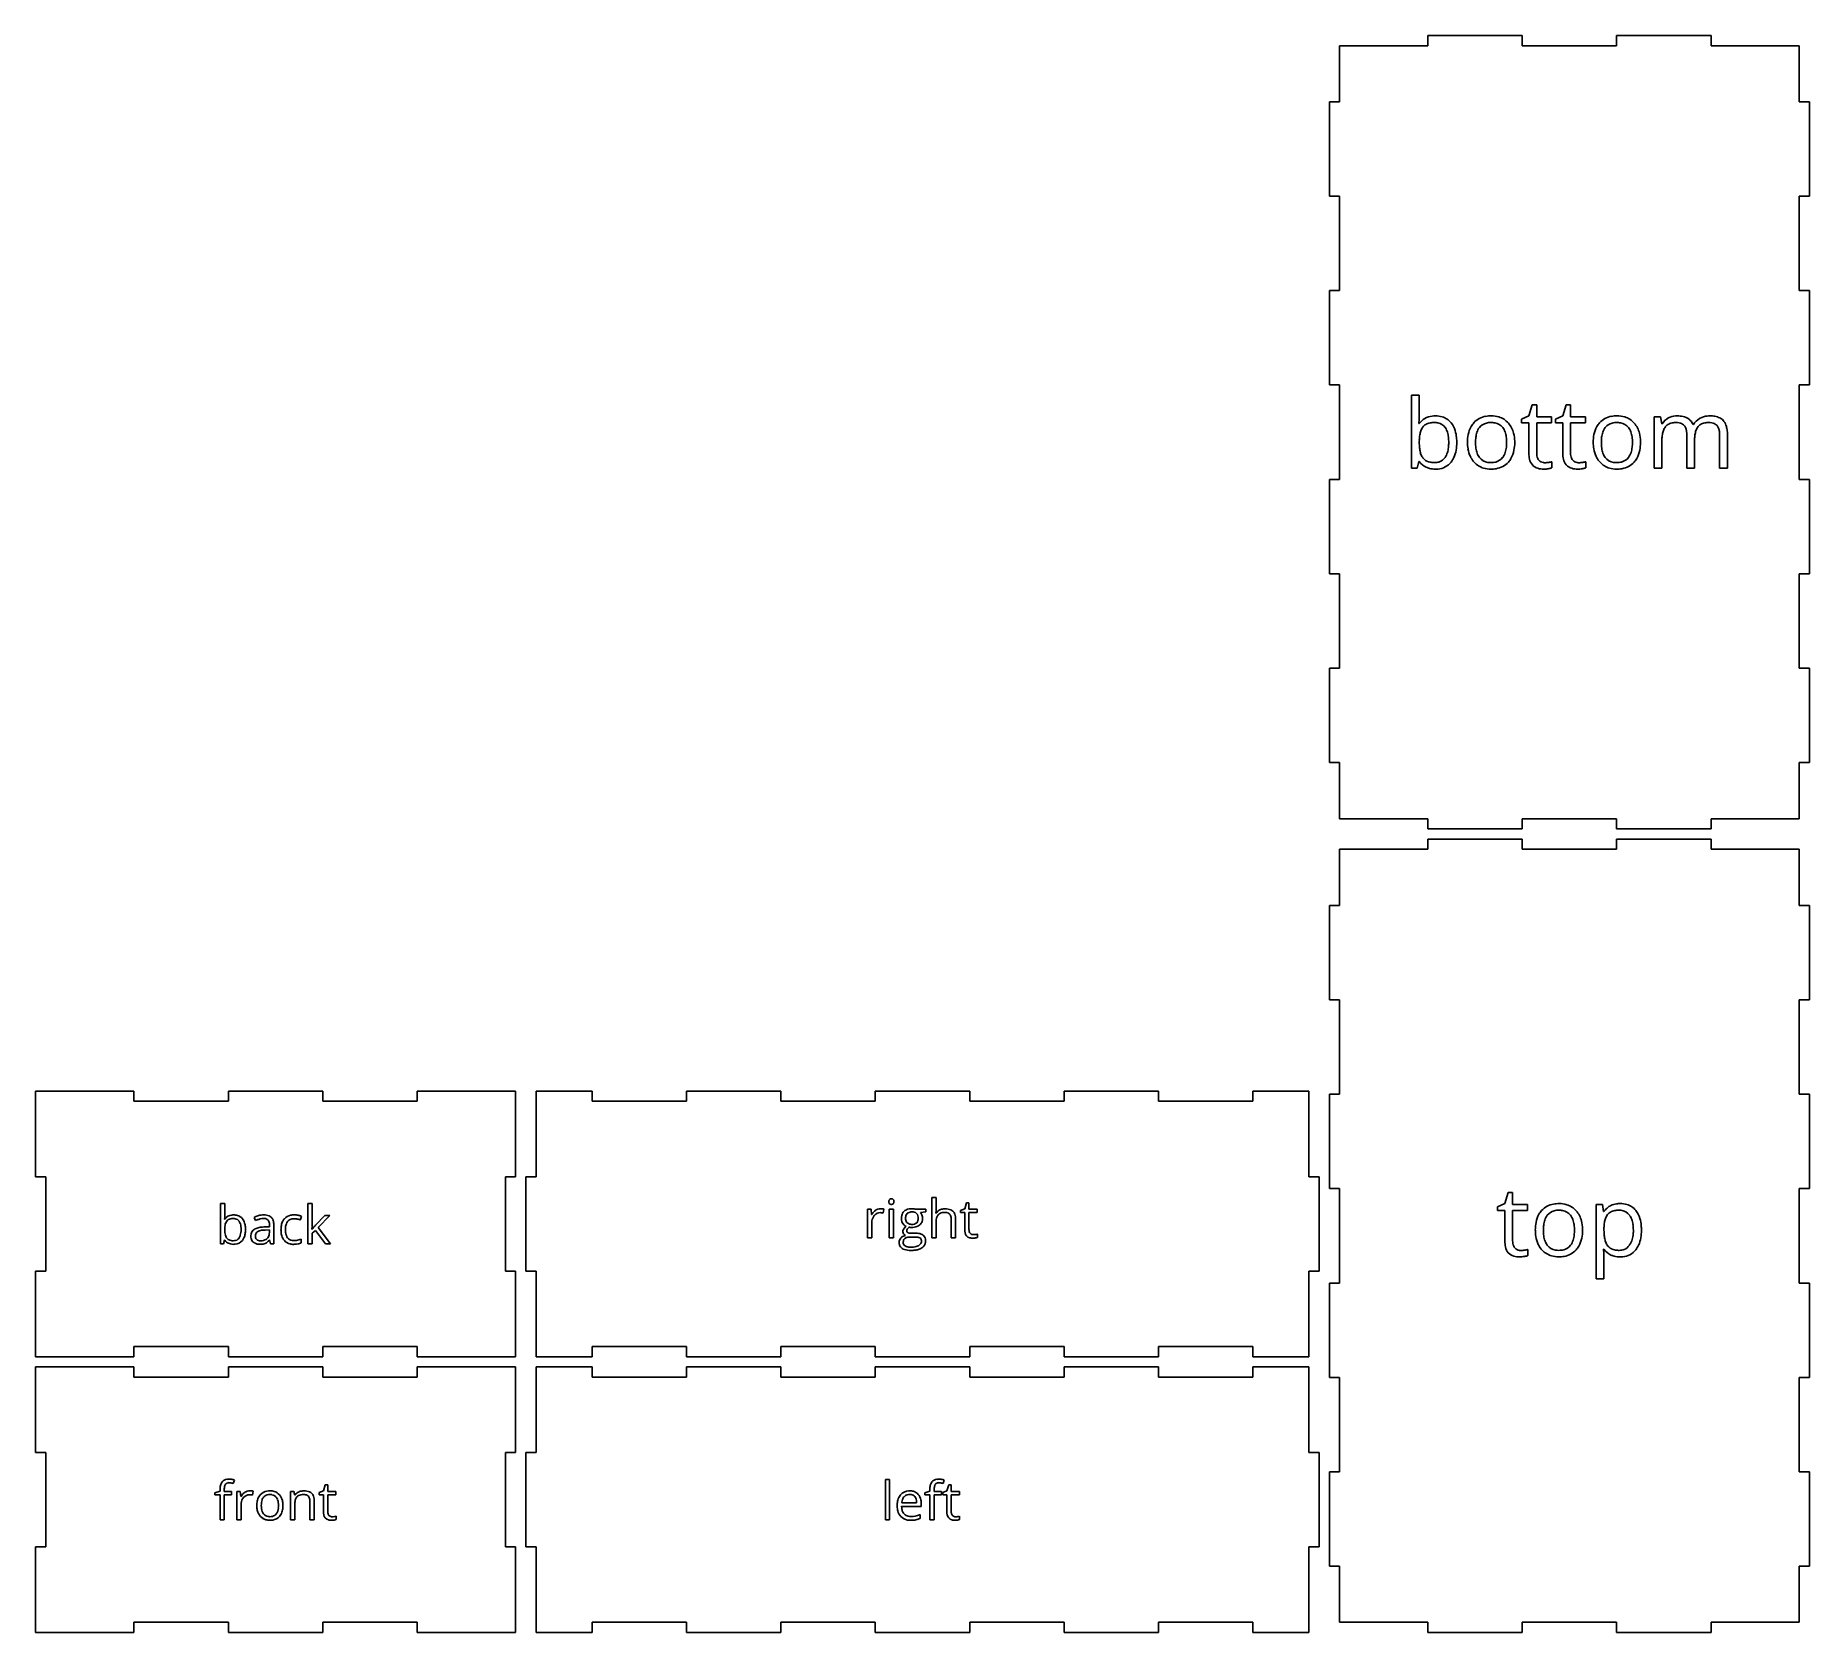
# Model space of a CAD drawing. Header units: millimetres. Extents: x 0 to 521, y 3 to 472.
import ezdxf

# ---------------------------------------------------------------- set-up
doc = ezdxf.new("R2010")
doc.units = ezdxf.units.MM

msp = doc.modelspace()

# ---------------------------------------------------------------- linework, layer by layer
at = {"layer": 'back_labelLayer'}
for p, q in [((54.33, 117.15), (54.33, 129)), ((54.33, 129), (55.59, 129)), ((55.59, 129), (55.59, 126.12)), ((78.13, 125.22), (77.74, 124.14)), ((79.99, 117.15), (79.99, 129)), ((79.99, 129), (81.24, 129)), ((81.24, 129), (81.24, 122.72)), ((82.24, 122.64), (84.93, 125.5)), ((86.44, 125.5), (83.05, 121.94)), ((84.93, 125.5), (86.44, 125.5)), ((55.53, 124.39), (55.59, 124.39)), ((64.59, 123.95), (64.2, 124.92)), ((67.31, 122.11), (68.73, 122.15)), ((68.69, 121.26), (67.43, 121.2)), ((68.69, 120.5), (68.69, 121.26)), ((68.73, 122.15), (68.73, 122.67)), ((69.96, 122.85), (69.96, 117.15)), ((81.18, 121.42), (81.24, 121.42)), ((82.19, 121.1), (81.24, 120.27)), ((81.24, 120.27), (81.24, 117.15)), ((85.14, 117.15), (82.19, 121.1)), ((83.05, 121.94), (86.67, 117.15)), ((55.24, 117.15), (54.33, 117.15)), ((55.5, 118.22), (55.24, 117.15)), ((55.59, 118.22), (55.5, 118.22)), ((68.77, 118.34), (68.71, 118.34)), ((69.02, 117.15), (68.77, 118.34)), ((69.96, 117.15), (69.02, 117.15)), ((78.01, 118.55), (78.01, 117.43)), ((81.24, 117.15), (79.99, 117.15)), ((86.67, 117.15), (85.14, 117.15))]:
    msp.add_line(p, q, dxfattribs=at)
for centre, radius, start, end in [((36.57, 125.85), 19.02, 355.7238, 358.1259), ((29.23, 126.1), 26.36, 358.1123, 0.0485), ((57.95, 122.74), 2.87, 95.1835, 145.1109), ((58.2, 121.32), 4.32, 89.8743, 96.8145), ((58.25, 121.77), 3.86, 74.2393, 90.5624), ((58.51, 122.71), 2.89, 38.5631, 74.067), ((66.97, 119.79), 5.83, 106.3569, 118.335), ((67.22, 119.02), 6.64, 104.5163, 106.5489), ((67.03, 119.78), 5.86, 90.0714, 104.6521), ((67.06, 120.3), 5.34, 81.568, 90.3249), ((67.37, 122.31), 3.31, 68.2274, 81.7494), ((67.8, 123.38), 2.15, 47.8683, 68.2934), ((75.55, 122.33), 3.27, 101.4913, 138.3134), ((75.95, 120.69), 4.96, 89.5892, 102.1788), ((75.98, 119.94), 5.71, 77.7702, 89.9475), ((75.87, 119.35), 6.31, 74.6797, 77.9578), ((76.45, 121.46), 4.12, 70.0946, 74.7386), ((77.01, 122.98), 2.5, 63.5034, 70.1862), ((77.27, 123.53), 1.89, 62.9288, 63.1875), ((39.79, 125.63), 15.8, 355.4715, 355.6527), ((65.34, 121.34), 9.74, 177.6177, 180.0425), ((63.95, 121.3), 8.36, 179.7763, 185.7075), ((62.41, 121.49), 6.81, 171.0668, 177.8457), ((60.66, 120.96), 5.05, 185.5925, 194.2051), ((59.59, 121.94), 3.96, 160.8927, 171.2334), ((57.9, 122.54), 2.16, 143.3382, 161.256), ((57.5, 122.81), 1.68, 120.1403, 142.4249), ((57.74, 122.35), 2.2, 100.4469, 119.6701), ((58, 121.02), 3.55, 89.5732, 100.7324), ((58.05, 121.65), 2.92, 78.6781, 90.375), ((58.3, 122.71), 1.84, 35.5408, 79.8011), ((58.09, 122.56), 2.1, 32.7036, 35.5241), ((57.53, 122.23), 2.75, 15.778, 32.0151), ((55.68, 121.02), 4.67, 343.4172, 353.6369), ((55.71, 121.7), 4.64, 6.1649, 16.0396), ((52.9, 121.38), 7.47, 359.7681, 6.3095), ((53.12, 121.32), 7.25, 353.4935, 0.2206), ((57.85, 122.2), 3.73, 16.4709, 38.4075), ((56.85, 120.85), 4.79, 335.8306, 350.8255), ((55.95, 121.6), 5.71, 5.1339, 16.7973), ((54.27, 121.29), 7.41, 350.6563, 0.338), ((53.56, 121.35), 8.12, 359.8779, 5.4093), ((65.45, 119.55), 2.19, 115.4905, 182.3568), ((66.55, 117.54), 4.48, 101.3568, 117.0799), ((68.3, 116.34), 8.47, 112.2122, 115.9641), ((65.95, 119.58), 1.35, 120.9734, 172.418), ((67.47, 118.43), 6.21, 103.6227, 112.432), ((66.28, 119.08), 1.94, 113.5887, 121.6805), ((66.74, 117.96), 3.16, 102.7995, 113.2433), ((67.43, 113.43), 8.68, 92.4696, 101.7065), ((66.98, 120.48), 4.12, 90.4485, 103.7666), ((67.31, 115.55), 5.64, 96.3545, 102.9953), ((67.73, 111.92), 9.28, 91.8565, 96.4478), ((66.96, 121.47), 3.12, 83.6507, 90.1753), ((67.68, 109.76), 12.35, 91.7164, 92.9095), ((67.09, 122.52), 2.07, 70.5716, 83.9929), ((67.36, 123.25), 1.28, 42.7296, 71.038), ((67.24, 123.19), 1.41, 20.4094, 41.4479), ((66.47, 122.89), 2.24, 7.8273, 20.6042), ((65.48, 120.47), 3.21, 346.9178, 0.2824), ((65.09, 122.69), 3.63, 359.6933, 8.0036), ((64.69, 120.5), 4, 359.818, 0.001), ((67.87, 123.52), 2, 19.2331, 46.6741), ((66.7, 123.08), 3.24, 6.3379, 19.6815), ((64.98, 122.86), 4.98, 359.8027, 6.6584), ((79.08, 121.32), 6.98, 169.8979, 180.3689), ((79.75, 121.26), 7.65, 179.9388, 183.9815), ((77.69, 121.08), 5.58, 183.5914, 196.354), ((76.65, 121.77), 4.51, 153.0875, 170.1051), ((75.73, 122.21), 3.49, 138.655, 152.6854), ((80.4, 121.31), 6.99, 174.531, 180.1549), ((79.53, 121.25), 6.12, 179.7041, 188.0744), ((77.67, 121.61), 4.25, 160.1418, 175.1368), ((77.33, 120.93), 3.89, 187.9315, 200.3885), ((75.69, 122.39), 2.12, 114.4266, 161.6633), ((75.89, 121.73), 2.8, 88.7194, 112.5668), ((75.95, 121.73), 2.8, 87.675, 89.9748), ((75.91, 120.91), 3.62, 81.691, 87.5079), ((75.68, 119.33), 5.22, 77.2999, 81.7345), ((75.37, 117.86), 6.72, 74.7802, 77.4497), ((75.67, 118.92), 5.63, 68.3294, 74.8831), ((40.13, 124.3), 41.15, 356.033, 356.6442), ((28.96, 125.06), 52.35, 356.0207, 356.0553), ((56.45, 123.35), 24.81, 356.6325, 357.491), ((66.26, 122.92), 14.98, 357.5041, 358.3307), ((72.81, 122.73), 8.43, 358.274, 359.8927), ((87.35, 117.1), 7.49, 142.3234, 144.7075), ((91.34, 114.02), 12.52, 140.4331, 142.3366), ((96.53, 109.75), 19.25, 139.2799, 140.4703), ((102.54, 104.58), 27.17, 138.3418, 139.2877), ((57.87, 119.85), 2.8, 215.585, 245.8362), ((58.55, 120.41), 2.87, 193.943, 208.0219), ((57.69, 119.98), 1.91, 208.5537, 217.5605), ((57.62, 119.95), 1.83, 218.1691, 253.8047), ((58.08, 120.35), 3.34, 245.9802, 255.5456), ((57.96, 121), 2.94, 253.1382, 266.8483), ((58.19, 120.83), 3.84, 255.7755, 270.3185), ((58.06, 122.12), 4.07, 266.3776, 270.051), ((58.09, 120.58), 2.52, 269.3869, 285.8631), ((58.22, 121.29), 4.29, 269.9226, 275.5481), ((58.42, 120), 2.99, 274.064, 321.4081), ((58.28, 119.9), 1.82, 286.0163, 326.8497), ((57.37, 120.5), 2.9, 326.7105, 343.6662), ((57.99, 120.36), 3.55, 321.3162, 335.5436), ((66.45, 119.43), 3.18, 179.5457, 192.6949), ((65.37, 119.17), 2.08, 192.0828, 227.4521), ((65.43, 119.25), 2.18, 227.7689, 237.805), ((65.62, 119.59), 2.56, 238.3273, 258.9184), ((66.59, 119.45), 2, 171.2122, 180.2058), ((66.4, 119.43), 1.81, 179.5266, 192.7787), ((65.78, 119.28), 1.18, 192.3265, 222.058), ((65.74, 119.25), 1.13, 222.5805, 229.2548), ((65.89, 119.45), 1.38, 229.7837, 254.2724), ((65.89, 120.88), 3.88, 258.672, 270.4047), ((66.1, 120.13), 2.09, 253.9397, 266.4534), ((65.92, 122.69), 5.69, 269.9539, 273.1491), ((66.16, 120.89), 2.84, 266.0783, 270.059), ((66.19, 121.52), 3.48, 269.5792, 282.0414), ((66.01, 121.3), 4.3, 272.9335, 281.4139), ((66.29, 119.95), 2.92, 281.2979, 293.7314), ((66.45, 120.4), 2.33, 281.7121, 306.4594), ((66.5, 119.4), 2.33, 294.3932, 304.7372), ((66.56, 120.21), 2.11, 306.9881, 313.856), ((65.88, 120.28), 3.41, 304.8486, 314.8531), ((66.54, 120.21), 2.12, 314.1892, 347.427), ((64.6, 121.59), 5.24, 314.7445, 321.7072), ((75.85, 120.52), 3.66, 196.0167, 221.1349), ((75.48, 120.25), 3.2, 221.7976, 256.8021), ((76.14, 120.49), 2.62, 200.4183, 216.6393), ((75.64, 120.13), 2.01, 216.9695, 261.3103), ((75.86, 121.72), 4.73, 256.4244, 270.489), ((75.86, 121.16), 3.06, 260.1359, 270.2692), ((75.85, 123.4), 5.29, 270.2658, 286.2891), ((75.9, 123.93), 6.93, 269.9655, 272.8643), ((76.01, 122.31), 5.3, 272.5981, 282.1878), ((76.38, 120.64), 3.6, 282.0344, 296.9455), ((75.52, 124.6), 6.54, 286.0461, 292.3654)]:
    msp.add_arc(centre, radius, start, end, dxfattribs=at)
at = {"layer": 'back_outsideCutPath'}
for p, q in [((0, 162), (0, 136.86)), ((28.91, 162), (0, 162)), ((28.91, 159), (28.91, 162)), ((84.36, 162), (56.64, 162)), ((56.64, 162), (56.64, 159)), ((84.36, 159), (84.36, 162)), ((141, 162), (112.09, 162)), ((112.09, 162), (112.09, 159)), ((141, 136.86), (141, 162)), ((56.64, 159), (28.91, 159)), ((112.09, 159), (84.36, 159)), ((0, 136.86), (3, 136.86)), ((3, 136.86), (3, 109.14)), ((138, 109.14), (138, 136.86)), ((138, 136.86), (141, 136.86)), ((3, 109.14), (0, 109.14)), ((0, 109.14), (0, 84)), ((141, 109.14), (138, 109.14)), ((141, 84), (141, 109.14)), ((0, 84), (28.91, 84)), ((28.91, 84), (28.91, 87)), ((28.91, 87), (56.64, 87)), ((56.64, 87), (56.64, 84)), ((56.64, 84), (84.36, 84)), ((84.36, 84), (84.36, 87)), ((84.36, 87), (112.09, 87)), ((112.09, 87), (112.09, 84)), ((112.09, 84), (141, 84))]:
    msp.add_line(p, q, dxfattribs=at)
at = {"layer": 'bottom_labelLayer'}
for p, q in [((404.11, 344.93), (404.11, 366.35)), ((404.11, 366.35), (406.4, 366.35)), ((406.4, 366.35), (406.4, 361.15)), ((436.43, 359.34), (438.59, 360.29)), ((438.59, 360.29), (439.55, 363.51)), ((439.55, 363.51), (440.88, 363.51)), ((440.88, 363.51), (440.88, 360.02)), ((440.88, 360.02), (445.25, 360.02)), ((445.25, 360.02), (445.25, 358.24)), ((446.38, 359.34), (448.54, 360.29)), ((448.54, 360.29), (449.51, 363.51)), ((449.51, 363.51), (450.83, 363.51)), ((450.83, 363.51), (450.83, 360.02)), ((450.83, 360.02), (455.21, 360.02)), ((455.21, 360.02), (455.21, 358.24)), ((475.37, 344.93), (475.37, 360.02)), ((475.37, 360.02), (477.23, 360.02)), ((477.23, 360.02), (477.6, 357.95)), ((406.29, 358.01), (406.4, 358.01)), ((436.43, 358.24), (436.43, 359.34)), ((438.59, 358.24), (436.43, 358.24)), ((438.59, 349.26), (438.59, 358.24)), ((445.25, 358.24), (440.88, 358.24)), ((440.88, 358.24), (440.88, 349.36)), ((446.38, 358.24), (446.38, 359.34)), ((448.54, 358.24), (446.38, 358.24)), ((448.54, 349.26), (448.54, 358.24)), ((455.21, 358.24), (450.83, 358.24)), ((450.83, 358.24), (450.83, 349.36)), ((477.6, 357.95), (477.71, 357.95)), ((484.98, 344.93), (484.98, 354.74)), ((486.8, 357.73), (486.91, 357.73)), ((494.6, 344.93), (494.6, 354.74)), ((496.89, 354.77), (496.89, 344.93)), ((477.65, 352.84), (477.65, 344.93)), ((487.26, 353.35), (487.26, 344.93)), ((405.75, 344.93), (404.11, 344.93)), ((406.23, 346.87), (405.75, 344.93)), ((406.4, 346.87), (406.23, 346.87)), ((445.36, 346.81), (445.36, 345.06)), ((455.32, 346.81), (455.32, 345.06)), ((477.65, 344.93), (475.37, 344.93)), ((487.26, 344.93), (484.98, 344.93)), ((496.89, 344.93), (494.6, 344.93))]:
    msp.add_line(p, q, dxfattribs=at)
for centre, radius, start, end in [((372, 360.66), 34.38, 355.7239, 358.1259), ((358.74, 361.11), 47.66, 358.1123, 0.0484), ((410.66, 355.03), 5.2, 95.1835, 145.1109), ((411.12, 352.46), 7.81, 89.8743, 96.8146), ((411.2, 353.28), 6.99, 74.2393, 90.5624), ((411.66, 354.97), 5.23, 38.5631, 74.067), ((426.89, 354.19), 6.05, 99.1759, 137.9833), ((427.48, 351.41), 8.88, 89.7326, 100.076), ((427.59, 352.61), 7.68, 73.5223, 90.5692), ((428.05, 354.25), 5.98, 41.1446, 73.2134), ((463.83, 354.19), 6.05, 99.1759, 137.9833), ((464.42, 351.41), 8.88, 89.7326, 100.076), ((464.54, 352.61), 7.68, 73.5223, 90.5692), ((464.99, 354.25), 5.98, 41.1446, 73.2134), ((481.58, 355.67), 4.49, 117.121, 149.5424), ((482.04, 354.86), 5.43, 93.8343, 117.5072), ((482.17, 353.74), 6.55, 89.9662, 94.2832), ((482.24, 352.81), 7.48, 77.5572, 90.5513), ((482.94, 355.8), 4.42, 52.7027, 78.0054), ((491.05, 355.36), 4.77, 119.4042, 150.1829), ((491.58, 354.55), 5.73, 118.2583, 120.063), ((491.58, 354.49), 5.79, 95.8635, 117.9693), ((491.77, 353.08), 7.21, 89.9197, 96.2618), ((491.83, 352.35), 7.95, 79.9361, 90.3804), ((492.36, 355.21), 5.03, 62.9723, 80.1665), ((492.92, 356.35), 3.77, 44.229, 62.6229), ((377.84, 360.26), 28.54, 355.4715, 355.6528), ((418.71, 352.77), 12.31, 171.0668, 177.8457), ((413.62, 353.59), 7.15, 160.8927, 171.2334), ((410.57, 354.67), 3.91, 143.3382, 161.256), ((409.84, 355.15), 3.04, 120.1403, 142.4249), ((410.28, 354.33), 3.97, 100.4469, 119.6701), ((410.75, 351.93), 6.42, 89.5731, 100.7324), ((410.84, 353.06), 5.29, 78.6781, 90.375), ((411.28, 354.97), 3.33, 35.5408, 79.8011), ((410.91, 354.7), 3.79, 32.7034, 35.5243), ((409.89, 354.12), 4.97, 15.7779, 32.0151), ((406.61, 353.15), 8.38, 6.1649, 16.0396), ((410.47, 354.05), 6.74, 16.4709, 38.4075), ((407.05, 352.98), 10.32, 5.1339, 16.7973), ((432.42, 352.57), 11.87, 169.2443, 180.3881), ((428.39, 353.36), 7.76, 150.7111, 169.4695), ((427.1, 354.02), 6.31, 138.176, 150.2287), ((430.63, 353.09), 7.68, 162.0653, 173.1675), ((427.83, 354.03), 4.73, 142.9026, 162.375), ((426.94, 354.65), 3.64, 103.4685, 142.3119), ((427.4, 352.91), 5.44, 89.4806, 103.8805), ((427.48, 352.59), 5.76, 79.3453, 90.3175), ((427.92, 354.54), 3.76, 37.9578, 80.4006), ((427.15, 354), 4.71, 20.0257, 37.4351), ((424.82, 353.14), 7.19, 7.744, 20.069), ((427.19, 353.51), 7.12, 13.5014, 41.0703), ((423.86, 352.64), 10.55, 1.1277, 13.88), ((469.36, 352.57), 11.87, 169.2443, 180.3881), ((465.33, 353.36), 7.76, 150.7111, 169.4695), ((464.05, 354.02), 6.31, 138.176, 150.2287), ((467.58, 353.09), 7.68, 162.0653, 173.1675), ((464.78, 354.03), 4.73, 142.9026, 162.375), ((463.89, 354.65), 3.64, 103.4685, 142.3119), ((464.34, 352.91), 5.44, 89.4806, 103.8805), ((464.43, 352.59), 5.76, 79.3453, 90.3175), ((464.86, 354.54), 3.76, 37.9578, 80.4006), ((464.09, 354), 4.71, 20.0257, 37.4351), ((461.76, 353.14), 7.19, 7.744, 20.069), ((464.13, 353.51), 7.12, 13.5014, 41.0703), ((460.81, 352.64), 10.55, 1.1277, 13.88), ((489.14, 353.05), 11.49, 171.3042, 178.3502), ((484.51, 353.77), 6.8, 161.0235, 171.4469), ((481.72, 354.76), 3.83, 143.077, 161.3914), ((481.02, 355.23), 3, 123.7021, 142.3022), ((481.32, 354.72), 3.59, 101.1546, 123.0656), ((481.75, 352.67), 5.68, 89.5573, 101.4832), ((481.81, 353), 5.35, 85.5238, 90.0793), ((481.96, 354.55), 3.79, 72.3601, 85.9562), ((482.4, 355.87), 2.4, 41.0611, 72.8994), ((482.09, 355.67), 2.76, 20.7071, 40.0217), ((480.72, 355.15), 4.23, 7.9864, 20.795), ((478.24, 354.78), 6.74, 359.6948, 8.1472), ((483.18, 356.26), 3.9, 22.2098, 51.4971), ((497.31, 353.41), 10.05, 172.3777, 180.183), ((493.5, 353.93), 6.2, 160.8732, 172.5272), ((491.22, 354.75), 3.78, 140.9765, 161.17), ((490.61, 355.19), 3.03, 122.3597, 140.2884), ((490.95, 354.59), 3.72, 101.0032, 121.784), ((491.39, 352.47), 5.88, 89.5621, 101.2962), ((491.44, 353.04), 5.31, 85.8144, 90.0686), ((491.58, 354.55), 3.79, 72.6396, 86.2568), ((492.02, 355.87), 2.41, 41.0408, 73.1793), ((491.72, 355.67), 2.76, 20.7071, 40.0217), ((490.34, 355.15), 4.23, 7.9864, 20.795), ((487.86, 354.78), 6.74, 359.6948, 8.1472), ((492.75, 356.28), 3.94, 19.5612, 43.3161), ((490.36, 355.38), 6.49, 7.5042, 19.9645), ((486.41, 354.82), 10.48, 359.7107, 7.6907), ((424.01, 352.5), 17.61, 177.6177, 180.0425), ((421.51, 352.43), 15.11, 179.7763, 185.7075), ((415.55, 351.81), 9.12, 185.5925, 194.2051), ((411.73, 350.82), 5.18, 193.943, 208.0218), ((409.61, 350.98), 5.25, 326.7105, 343.6662), ((406.55, 351.91), 8.45, 343.4171, 353.6369), ((401.53, 352.57), 13.5, 359.7681, 6.3095), ((401.93, 352.46), 13.1, 353.4935, 0.2205), ((408.67, 351.61), 8.66, 335.8306, 350.8255), ((404, 352.41), 13.4, 350.6563, 0.338), ((402.73, 352.52), 14.67, 359.8779, 5.4094), ((431.99, 352.44), 11.43, 179.7745, 189.0933), ((429.05, 351.94), 8.46, 188.9103, 205.3171), ((435, 352.54), 12.08, 173.0086, 180.2464), ((434.49, 352.43), 11.57, 179.706, 187.9161), ((430.25, 351.82), 7.29, 187.7639, 200.0977), ((427.91, 350.96), 4.8, 200.0846, 216.9132), ((426.97, 351.02), 4.91, 323.0089, 342.639), ((424.16, 351.94), 7.86, 342.3616, 353.7538), ((420.64, 352.54), 11.4, 359.7076, 7.8973), ((420.01, 352.44), 12.04, 353.5363, 0.2014), ((426.59, 351.61), 7.75, 330.2507, 349.4116), ((422.61, 352.41), 11.81, 349.1762, 0.3863), ((421, 352.49), 13.42, 359.9919, 1.5419), ((445.77, 349.18), 7.18, 179.3551, 192.8478), ((445.48, 349.33), 4.6, 179.6416, 189.7506), ((455.73, 349.18), 7.18, 179.3551, 192.8478), ((455.43, 349.33), 4.6, 179.6416, 189.7506), ((468.93, 352.44), 11.43, 179.7745, 189.0933), ((465.99, 351.94), 8.46, 188.9103, 205.3171), ((471.94, 352.54), 12.08, 173.0086, 180.2464), ((471.44, 352.43), 11.57, 179.706, 187.9161), ((467.19, 351.82), 7.29, 187.7639, 200.0977), ((464.85, 350.96), 4.8, 200.0846, 216.9132), ((463.91, 351.02), 4.91, 323.0089, 342.639), ((461.1, 351.94), 7.86, 342.3616, 353.7538), ((457.59, 352.54), 11.4, 359.7076, 7.8973), ((456.95, 352.44), 12.04, 353.5363, 0.2014), ((463.53, 351.61), 7.75, 330.2507, 349.4116), ((459.55, 352.41), 11.81, 349.1762, 0.3863), ((457.95, 352.49), 13.42, 359.9919, 1.5419), ((493.57, 352.85), 15.91, 178.0976, 180.0253), ((500, 353.35), 12.73, 179.8945, 180.0001), ((410.51, 349.81), 5.06, 215.585, 245.8362), ((410.19, 350.04), 3.45, 208.5537, 217.5605), ((410.06, 349.98), 3.32, 218.169, 253.8047), ((410.9, 350.7), 6.03, 245.9802, 255.5456), ((410.68, 351.88), 5.31, 253.1382, 266.8483), ((411.09, 351.58), 6.93, 255.7755, 270.3186), ((410.85, 353.91), 7.35, 266.3775, 270.0511), ((410.91, 351.12), 4.56, 269.3869, 285.8631), ((411.14, 352.4), 7.75, 269.9226, 275.5481), ((411.51, 350.08), 5.41, 274.064, 321.4081), ((411.24, 349.9), 3.29, 286.0163, 326.8497), ((410.72, 350.72), 6.42, 321.3161, 335.5436), ((428.18, 351.58), 7.51, 205.656, 208.4461), ((427.05, 350.89), 6.19, 207.7947, 238.6758), ((427.12, 351.04), 6.36, 238.8116, 253.2428), ((427.06, 350.35), 3.75, 217.301, 261.7099), ((427.37, 351.99), 7.34, 253.5437, 270.4182), ((427.45, 352.24), 5.68, 260.5033, 270.2477), ((427.46, 353.53), 8.88, 269.7503, 279.8033), ((427.53, 351.87), 5.31, 269.4482, 284.7256), ((427.95, 350.31), 3.69, 284.5662, 322.6334), ((428.03, 350.8), 6.09, 278.8959, 317.9979), ((427.81, 350.98), 6.38, 318.144, 329.7566), ((442.17, 348.21), 3.46, 190.3818, 253.8772), ((443.85, 349.04), 2.95, 189.548, 205.7874), ((443.19, 348.73), 2.22, 206.1294, 221.4084), ((442.88, 350.62), 5.97, 253.7848, 270.8852), ((443.11, 348.68), 2.12, 221.5949, 262.3505), ((443.29, 349.59), 3.06, 261.3266, 270.1913), ((442.97, 350.51), 5.86, 270.0031, 270.7603), ((442.93, 351.77), 7.13, 270.8932, 275.5484), ((443.31, 354.04), 7.51, 269.8804, 278.3028), ((442.67, 354.54), 9.91, 275.526, 279.294), ((442.9, 353.21), 8.55, 279.1862, 280.1143), ((443.39, 353.46), 6.92, 278.4154, 279.0079), ((443.29, 351.13), 6.43, 280.0069, 283.3736), ((442.54, 358.84), 12.36, 278.959, 280.5104), ((443.86, 348.74), 3.98, 283.307, 288.1198), ((443.35, 354.53), 7.98, 280.4848, 282.6268), ((444.05, 351.41), 4.78, 282.5877, 285.5795), ((444.4, 347.1), 2.25, 287.9888, 295.3048), ((444.4, 350.11), 3.44, 285.7245, 286.2558), ((452.12, 348.21), 3.46, 190.3818, 253.8772), ((453.81, 349.04), 2.95, 189.548, 205.7874), ((453.14, 348.73), 2.22, 206.1294, 221.4084), ((452.83, 350.62), 5.97, 253.7848, 270.8852), ((453.07, 348.68), 2.12, 221.5949, 262.3505), ((453.24, 349.59), 3.06, 261.3266, 270.1913), ((452.92, 350.51), 5.86, 270.0031, 270.7603), ((452.89, 351.77), 7.13, 270.8932, 275.5484), ((453.27, 354.04), 7.51, 269.8804, 278.3028), ((452.62, 354.54), 9.91, 275.526, 279.294), ((452.86, 353.21), 8.55, 279.1862, 280.1143), ((453.34, 353.46), 6.92, 278.4154, 279.0079), ((453.24, 351.13), 6.43, 280.0069, 283.3736), ((452.5, 358.84), 12.36, 278.959, 280.5104), ((453.82, 348.74), 3.98, 283.307, 288.1198), ((453.3, 354.53), 7.98, 280.4848, 282.6268), ((454.01, 351.41), 4.78, 282.5877, 285.5795), ((454.36, 347.1), 2.25, 287.9888, 295.3048), ((454.36, 350.11), 3.44, 285.7245, 286.2558), ((465.12, 351.58), 7.51, 205.656, 208.4461), ((463.99, 350.89), 6.19, 207.7947, 238.6758), ((464.07, 351.04), 6.36, 238.8116, 253.2428), ((464, 350.35), 3.75, 217.301, 261.7099), ((464.31, 351.99), 7.34, 253.5437, 270.4182), ((464.4, 352.24), 5.68, 260.5033, 270.2477), ((464.4, 353.53), 8.88, 269.7503, 279.8033), ((464.47, 351.87), 5.31, 269.4482, 284.7256), ((464.89, 350.31), 3.69, 284.5662, 322.6334), ((464.97, 350.8), 6.09, 278.8959, 317.9979), ((464.75, 350.98), 6.38, 318.144, 329.7566)]:
    msp.add_arc(centre, radius, start, end, dxfattribs=at)
at = {"layer": 'bottom_outsideCutPath'}
for p, q in [((383, 469), (383, 452.53)), ((408.91, 469), (383, 469)), ((436.64, 472), (408.91, 472)), ((408.91, 472), (408.91, 469)), ((436.64, 469), (436.64, 472)), ((464.36, 469), (436.64, 469)), ((492.09, 472), (464.36, 472)), ((464.36, 472), (464.36, 469)), ((492.09, 469), (492.09, 472)), ((518, 469), (492.09, 469)), ((518, 452.53), (518, 469)), ((383, 452.53), (380, 452.53)), ((380, 452.53), (380, 424.81)), ((521, 452.53), (518, 452.53)), ((521, 424.81), (521, 452.53)), ((380, 424.81), (383, 424.81)), ((383, 424.81), (383, 397.09)), ((518, 397.09), (518, 424.81)), ((518, 424.81), (521, 424.81)), ((383, 397.09), (380, 397.09)), ((380, 397.09), (380, 369.36)), ((521, 397.09), (518, 397.09)), ((521, 369.36), (521, 397.09)), ((380, 369.36), (383, 369.36)), ((383, 369.36), (383, 341.64)), ((518, 341.64), (518, 369.36)), ((518, 369.36), (521, 369.36)), ((383, 341.64), (380, 341.64)), ((380, 341.64), (380, 313.91)), ((521, 341.64), (518, 341.64)), ((521, 313.91), (521, 341.64)), ((380, 313.91), (383, 313.91)), ((383, 313.91), (383, 286.19)), ((518, 286.19), (518, 313.91)), ((518, 313.91), (521, 313.91)), ((383, 286.19), (380, 286.19)), ((380, 286.19), (380, 258.47)), ((521, 286.19), (518, 286.19)), ((521, 258.47), (521, 286.19)), ((380, 258.47), (383, 258.47)), ((383, 258.47), (383, 242)), ((518, 242), (518, 258.47)), ((518, 258.47), (521, 258.47)), ((383, 242), (408.91, 242)), ((408.91, 242), (408.91, 239)), ((436.64, 239), (436.64, 242)), ((436.64, 242), (464.36, 242)), ((464.36, 242), (464.36, 239)), ((492.09, 239), (492.09, 242)), ((492.09, 242), (518, 242)), ((408.91, 239), (436.64, 239)), ((464.36, 239), (492.09, 239))]:
    msp.add_line(p, q, dxfattribs=at)
at = {"layer": 'front_labelLayer'}
for p, q in [((58.43, 47.78), (58.1, 46.76)), ((52.69, 44.05), (54.19, 44.5)), ((52.69, 43.47), (52.69, 44.05)), ((54.19, 43.47), (52.69, 43.47)), ((54.19, 44.5), (54.19, 44.97)), ((54.19, 36.11), (54.19, 43.47)), ((55.45, 45), (55.45, 44.46)), ((55.45, 44.46), (57.58, 44.46)), ((57.58, 43.47), (55.45, 43.47)), ((55.45, 43.47), (55.45, 36.11)), ((57.58, 44.46), (57.58, 43.47)), ((59.1, 36.11), (59.1, 44.46)), ((59.1, 44.46), (60.14, 44.46)), ((60.14, 44.46), (60.29, 42.91)), ((60.29, 42.91), (60.35, 42.91)), ((63.91, 44.52), (63.73, 43.34)), ((74.89, 36.11), (74.89, 44.46)), ((74.89, 44.46), (75.92, 44.46)), ((75.92, 44.46), (76.13, 43.31)), ((76.13, 43.31), (76.19, 43.31)), ((83.36, 44.08), (84.56, 44.61)), ((83.36, 43.47), (83.36, 44.08)), ((84.56, 43.47), (83.36, 43.47)), ((84.56, 44.61), (85.09, 46.39)), ((84.56, 38.51), (84.56, 43.47)), ((85.09, 46.39), (85.82, 46.39)), ((85.82, 46.39), (85.82, 44.46)), ((85.82, 44.46), (88.24, 44.46)), ((88.24, 43.47), (85.82, 43.47)), ((85.82, 43.47), (85.82, 38.56)), ((88.24, 44.46), (88.24, 43.47)), ((60.37, 40.59), (60.37, 36.11)), ((76.16, 40.49), (76.16, 36.11)), ((80.6, 36.11), (80.6, 41.51)), ((81.87, 41.55), (81.87, 36.11)), ((88.31, 37.15), (88.31, 36.18)), ((55.45, 36.11), (54.19, 36.11)), ((60.37, 36.11), (59.1, 36.11)), ((76.16, 36.11), (74.89, 36.11)), ((81.87, 36.11), (80.6, 36.11))]:
    msp.add_line(p, q, dxfattribs=at)
for centre, radius, start, end in [((56.9, 45.59), 2.65, 141.7434, 168.2322), ((56.51, 45.79), 2.22, 98.2552, 139.6203), ((56.68, 45.89), 1.1, 102.7677, 144.338), ((56.85, 44.2), 3.84, 89.6697, 99.9314), ((56.84, 45.3), 1.71, 89.4859, 103.4198), ((56.84, 44.28), 2.72, 83.0761, 89.7927), ((56.86, 43.97), 4.07, 81.5641, 89.7017), ((56.68, 42.95), 4.06, 76.5183, 83.0217), ((56.57, 41.98), 6.09, 75.974, 81.6565), ((56.2, 40.93), 6.14, 71.9613, 76.5918), ((56.08, 39.94), 8.19, 73.2964, 76.0946), ((59.31, 45.03), 5.12, 167.5776, 180.6587), ((61.42, 45), 5.97, 178.1973, 180.0231), ((59.79, 45.07), 4.33, 171.6527, 178.4384), ((58.06, 45.33), 2.58, 161.8437, 171.7847), ((56.99, 45.69), 1.46, 145.0688, 162.1802), ((64.07, 40.81), 4.27, 139.4139, 150.6033), ((63.26, 40.74), 2.89, 138.9576, 174.5422), ((63.3, 41.47), 3.26, 124.2322, 139.4161), ((63.34, 40.66), 3, 135.6208, 138.8378), ((62.8, 41.27), 2.19, 89.6335, 137.0881), ((62.9, 42.09), 2.52, 89.6797, 124.4406), ((62.82, 40.49), 2.97, 87.3438, 89.9659), ((62.92, 38.8), 5.8, 84.9923, 90.1281), ((62.76, 39.58), 3.88, 81.5885, 87.1917), ((62.52, 37.91), 5.57, 77.4454, 81.6361), ((63.06, 40.37), 4.24, 78.4892, 85.0266), ((69.34, 40.78), 4.29, 150.7112, 169.4695), ((68.63, 41.14), 3.49, 138.176, 150.2287), ((68.51, 41.23), 3.34, 99.1759, 137.9833), ((70.58, 40.63), 4.25, 162.0653, 173.1675), ((69.03, 41.14), 2.61, 142.9026, 162.375), ((68.54, 41.49), 2.01, 103.4685, 142.3119), ((68.84, 39.7), 4.91, 89.7326, 100.076), ((68.79, 40.53), 3.01, 89.4806, 103.8805), ((68.84, 40.35), 3.19, 79.3454, 90.3175), ((68.9, 40.36), 4.25, 73.5223, 90.5692), ((69.08, 41.43), 2.08, 37.9578, 80.4006), ((69.15, 41.27), 3.31, 41.1446, 73.2134), ((68.65, 41.13), 2.6, 20.0257, 37.435), ((67.37, 40.65), 3.97, 7.744, 20.069), ((68.67, 40.86), 3.94, 13.5014, 41.0704), ((66.84, 40.38), 5.84, 1.1277, 13.88), ((78.35, 41.94), 2.56, 116.9443, 147.6526), ((79.79, 40.96), 3.6, 159.9534, 171.3801), ((78.35, 41.5), 2.07, 140.1519, 160.3146), ((78.11, 41.66), 1.78, 118.5439, 139.1927), ((78.62, 41.5), 3.08, 115.8072, 117.6067), ((78.39, 41.13), 2.38, 100.1176, 118.1603), ((78.75, 41.18), 3.42, 94.3227, 115.5454), ((78.66, 39.71), 3.83, 89.5933, 100.3718), ((78.83, 40.47), 4.14, 89.9579, 94.7109), ((78.69, 40.18), 3.35, 84.0198, 90.151), ((78.87, 39.62), 4.99, 80.5585, 90.3538), ((78.82, 41.26), 2.27, 71.0828, 84.3691), ((79.1, 42.05), 1.43, 43.3791, 71.5386), ((79.18, 41.42), 3.16, 65.1094, 80.7638), ((79.03, 42.02), 1.5, 22.7025, 42.342), ((78.35, 41.74), 2.23, 8.4931, 22.658), ((79.54, 42.23), 2.27, 46.5585, 64.8782), ((77.03, 41.53), 3.57, 359.6714, 8.6877), ((79.57, 42.32), 2.19, 19.3849, 45.5997), ((78.31, 41.84), 3.55, 6.9634, 19.8363), ((76.35, 41.58), 5.52, 359.7631, 7.2116), ((64.2, 40.59), 3.84, 173.6908, 180.0882), ((71.57, 40.33), 6.57, 169.2443, 180.3881), ((71.33, 40.27), 6.33, 179.7745, 189.0933), ((69.7, 39.99), 4.68, 188.9102, 205.3171), ((69.22, 39.79), 4.16, 205.656, 208.446), ((68.6, 39.41), 3.42, 207.7947, 238.6758), ((73, 40.32), 6.68, 173.0086, 180.2464), ((72.72, 40.26), 6.4, 179.706, 187.9161), ((70.37, 39.92), 4.03, 187.7639, 200.0977), ((69.08, 39.45), 2.65, 200.0846, 216.9132), ((68.64, 39.49), 3.52, 238.8116, 253.2428), ((68.6, 39.11), 2.07, 217.3009, 261.7099), ((68.82, 40.16), 3.14, 260.5033, 270.2477), ((68.86, 39.95), 2.94, 269.4482, 284.7256), ((69.1, 39.09), 2.04, 284.5662, 322.6334), ((69.14, 39.36), 3.37, 278.8959, 317.9979), ((68.55, 39.48), 2.71, 323.0089, 342.639), ((67, 39.99), 4.35, 342.3616, 353.7538), ((65.06, 40.32), 6.31, 359.7076, 7.8973), ((64.7, 40.27), 6.66, 353.5363, 0.2014), ((69.02, 39.46), 3.53, 318.144, 329.7566), ((68.34, 39.81), 4.29, 330.2507, 349.4117), ((66.14, 40.25), 6.53, 349.1762, 0.3863), ((65.25, 40.29), 7.42, 359.9919, 1.542), ((82.13, 40.59), 5.97, 171.1766, 178.3218), ((84.26, 40.49), 8.1, 178.081, 180.0236), ((88.53, 38.46), 3.97, 179.3551, 192.8477), ((86.54, 37.92), 1.91, 190.3818, 253.8772), ((88.37, 38.55), 2.55, 179.6417, 189.7506), ((87.47, 38.38), 1.63, 189.5479, 205.7874), ((87.1, 38.21), 1.23, 206.1295, 221.4084), ((87.06, 38.18), 1.17, 221.5949, 262.3505), ((87.16, 38.69), 1.69, 261.3267, 270.1913), ((87.17, 41.15), 4.15, 269.8803, 278.3029), ((87.21, 40.83), 3.82, 278.4153, 279.0084), ((86.74, 43.81), 6.84, 278.959, 280.5105), ((87.19, 41.42), 4.42, 280.4848, 282.6269), ((87.58, 39.69), 2.64, 282.5877, 285.5794), ((87.77, 38.97), 1.9, 285.724, 286.257), ((68.78, 40.02), 4.06, 253.5437, 270.4182), ((68.83, 40.87), 4.91, 269.7503, 279.8033), ((86.93, 39.26), 3.3, 253.7848, 270.8853), ((86.98, 39.2), 3.24, 270.0032, 270.7607), ((86.96, 39.9), 3.94, 270.8932, 275.5484), ((86.81, 41.43), 5.48, 275.5261, 279.294), ((86.94, 40.69), 4.73, 279.1864, 280.1144), ((87.16, 39.54), 3.56, 280.0071, 283.3734), ((87.47, 38.22), 2.2, 283.307, 288.1197), ((87.77, 37.31), 1.24, 287.9888, 295.3048)]:
    msp.add_arc(centre, radius, start, end, dxfattribs=at)
at = {"layer": 'front_outsideCutPath'}
for p, q in [((0, 81), (0, 55.86)), ((28.91, 81), (0, 81)), ((28.91, 78), (28.91, 81)), ((84.36, 81), (56.64, 81)), ((56.64, 81), (56.64, 78)), ((84.36, 78), (84.36, 81)), ((141, 81), (112.09, 81)), ((112.09, 81), (112.09, 78)), ((141, 55.86), (141, 81)), ((56.64, 78), (28.91, 78)), ((112.09, 78), (84.36, 78)), ((0, 55.86), (3, 55.86)), ((3, 55.86), (3, 28.14)), ((138, 28.14), (138, 55.86)), ((138, 55.86), (141, 55.86)), ((3, 28.14), (0, 28.14)), ((0, 28.14), (0, 3)), ((141, 28.14), (138, 28.14)), ((141, 3), (141, 28.14)), ((28.91, 3), (28.91, 6)), ((28.91, 6), (56.64, 6)), ((56.64, 6), (56.64, 3)), ((84.36, 3), (84.36, 6)), ((84.36, 6), (112.09, 6)), ((112.09, 6), (112.09, 3)), ((0, 3), (28.91, 3)), ((56.64, 3), (84.36, 3)), ((112.09, 3), (141, 3))]:
    msp.add_line(p, q, dxfattribs=at)
at = {"layer": 'left_labelLayer'}
for p, q in [((249.59, 36.11), (249.59, 47.96)), ((249.59, 47.96), (250.85, 47.96)), ((250.85, 47.96), (250.85, 36.11)), ((266.9, 47.78), (266.57, 46.76)), ((261.17, 44.05), (262.66, 44.5)), ((261.17, 43.47), (261.17, 44.05)), ((262.66, 43.47), (261.17, 43.47)), ((262.66, 44.5), (262.66, 44.97)), ((262.66, 36.11), (262.66, 43.47)), ((263.92, 45), (263.92, 44.46)), ((263.92, 44.46), (266.05, 44.46)), ((266.05, 43.47), (263.92, 43.47)), ((263.92, 43.47), (263.92, 36.11)), ((266.05, 44.46), (266.05, 43.47)), ((266.47, 44.08), (267.66, 44.61)), ((266.47, 43.47), (266.47, 44.08)), ((267.66, 43.47), (266.47, 43.47)), ((267.66, 44.61), (268.2, 46.39)), ((267.66, 38.51), (267.66, 43.47)), ((268.2, 46.39), (268.93, 46.39)), ((268.93, 46.39), (268.93, 44.46)), ((268.93, 44.46), (271.35, 44.46)), ((271.35, 43.47), (268.93, 43.47)), ((268.93, 43.47), (268.93, 38.56)), ((271.35, 44.46), (271.35, 43.47)), ((260.13, 40.05), (254.38, 40.05)), ((254.41, 41.08), (258.77, 41.08)), ((259.77, 37.62), (259.77, 36.5)), ((260.13, 40.85), (260.13, 40.05)), ((271.41, 37.15), (271.41, 36.18)), ((250.85, 36.11), (249.59, 36.11)), ((263.92, 36.11), (262.66, 36.11))]:
    msp.add_line(p, q, dxfattribs=at)
for centre, radius, start, end in [((265.37, 45.59), 2.65, 141.7434, 168.2322), ((264.98, 45.79), 2.22, 98.2552, 139.6203), ((265.16, 45.89), 1.1, 102.7677, 144.338), ((265.33, 44.2), 3.84, 89.6697, 99.9314), ((265.31, 45.3), 1.71, 89.4859, 103.4198), ((265.32, 44.28), 2.72, 83.0761, 89.7927), ((265.33, 43.97), 4.07, 81.5641, 89.7017), ((265.15, 42.95), 4.06, 76.5183, 83.0217), ((265.04, 41.98), 6.09, 75.974, 81.6565), ((264.67, 40.93), 6.14, 71.9613, 76.5918), ((264.55, 39.94), 8.19, 73.2964, 76.0946), ((257.54, 40.7), 4.43, 149.4071, 169.1854), ((256.94, 41.02), 3.74, 140.1056, 148.9067), ((256.57, 41.36), 3.24, 92.4763, 140.5386), ((258.08, 40.82), 3.68, 160.3353, 172.5315), ((256.97, 41.23), 2.5, 138.0995, 160.5866), ((256.54, 41.6), 1.93, 106.4657, 137.9176), ((256.69, 41.06), 2.49, 89.4422, 106.209), ((256.73, 40.14), 4.47, 89.9638, 93.9177), ((256.73, 40.95), 2.6, 79.6469, 90.291), ((256.77, 40.76), 3.85, 74.2126, 90.545), ((256.92, 41.8), 1.73, 40.0823, 80.6243), ((257.01, 41.65), 2.93, 41.2065, 74.0233), ((256.74, 41.66), 1.96, 23.4821, 39.7072), ((256.01, 41.36), 2.75, 8.7342, 23.2772), ((254.47, 41.11), 4.31, 359.6745, 8.9225), ((256.55, 41.25), 3.54, 11.5994, 41.1496), ((254.98, 40.89), 5.15, 359.6148, 12.0336), ((267.78, 45.03), 5.12, 167.5776, 180.6587), ((269.89, 45), 5.97, 178.1973, 180.0231), ((268.26, 45.07), 4.33, 171.6527, 178.4384), ((266.53, 45.33), 2.58, 161.8437, 171.7847), ((265.47, 45.69), 1.46, 145.0688, 162.1802), ((259.71, 40.26), 6.64, 168.9539, 180.3843), ((260.29, 40.21), 7.22, 179.9887, 181.7991), ((258.67, 40.12), 5.6, 181.3574, 194.492), ((256.86, 39.62), 3.72, 194.0877, 223.0538), ((256.66, 39.48), 3.48, 223.5466, 256.1957), ((259.45, 40.16), 5.08, 181.1447, 190.8007), ((259.17, 40.65), 4.78, 172.1545, 174.7615), ((257.66, 39.8), 3.25, 190.6006, 206.0275), ((256.87, 39.43), 2.37, 206.295, 222.5558), ((256.8, 39.39), 2.3, 223.0645, 258.1401), ((257.08, 40.54), 3.48, 257.5312, 270.4319), ((257.08, 43.74), 6.68, 270.1984, 292.209), ((256.75, 43.46), 7.59, 287.9023, 293.4862), ((256.76, 44.66), 7.65, 291.8256, 293.1613), ((271.64, 38.46), 3.97, 179.3551, 192.8477), ((269.64, 37.92), 1.91, 190.3818, 253.8772), ((271.47, 38.55), 2.55, 179.6417, 189.7506), ((270.58, 38.38), 1.63, 189.5479, 205.7874), ((270.21, 38.21), 1.23, 206.1295, 221.4084), ((270.16, 38.18), 1.17, 221.5949, 262.3505), ((270.26, 38.69), 1.69, 261.3267, 270.1913), ((270.28, 41.15), 4.15, 269.8803, 278.3029), ((270.32, 40.83), 3.82, 278.4153, 279.0084), ((269.85, 43.81), 6.84, 278.959, 280.5105), ((270.3, 41.42), 4.42, 280.4848, 282.6269), ((270.68, 39.69), 2.64, 282.5877, 285.5794), ((270.88, 38.97), 1.9, 285.724, 286.257), ((257.02, 40.87), 4.91, 256.0088, 270.4848), ((257.07, 46.26), 10.3, 269.967, 271.9931), ((257.16, 43.77), 7.82, 271.912, 275.9727), ((257.43, 41.28), 5.31, 275.9055, 281.6604), ((257.3, 41.76), 5.8, 281.9936, 287.8851), ((270.04, 39.26), 3.3, 253.7848, 270.8853), ((270.09, 39.2), 3.24, 270.0032, 270.7607), ((270.07, 39.9), 3.94, 270.8932, 275.5484), ((269.92, 41.43), 5.48, 275.5261, 279.294), ((270.05, 40.69), 4.73, 279.1864, 280.1144), ((270.26, 39.54), 3.56, 280.0071, 283.3734), ((270.58, 38.22), 2.2, 283.307, 288.1197), ((270.88, 37.31), 1.24, 287.9888, 295.3048)]:
    msp.add_arc(centre, radius, start, end, dxfattribs=at)
at = {"layer": 'left_outsideCutPath'}
for p, q in [((147, 81), (147, 55.86)), ((163.47, 81), (147, 81)), ((163.47, 78), (163.47, 81)), ((218.91, 81), (191.19, 81)), ((191.19, 81), (191.19, 78)), ((218.91, 78), (218.91, 81)), ((274.36, 81), (246.64, 81)), ((246.64, 81), (246.64, 78)), ((274.36, 78), (274.36, 81)), ((329.81, 81), (302.09, 81)), ((302.09, 81), (302.09, 78)), ((329.81, 78), (329.81, 81)), ((374, 81), (357.53, 81)), ((357.53, 81), (357.53, 78)), ((374, 55.86), (374, 81)), ((191.19, 78), (163.47, 78)), ((246.64, 78), (218.91, 78)), ((302.09, 78), (274.36, 78)), ((357.53, 78), (329.81, 78)), ((147, 55.86), (144, 55.86)), ((144, 55.86), (144, 28.14)), ((377, 55.86), (374, 55.86)), ((377, 28.14), (377, 55.86)), ((144, 28.14), (147, 28.14)), ((147, 28.14), (147, 3)), ((374, 3), (374, 28.14)), ((374, 28.14), (377, 28.14)), ((163.47, 3), (163.47, 6)), ((163.47, 6), (191.19, 6)), ((191.19, 6), (191.19, 3)), ((218.91, 3), (218.91, 6)), ((218.91, 6), (246.64, 6)), ((246.64, 6), (246.64, 3)), ((274.36, 3), (274.36, 6)), ((274.36, 6), (302.09, 6)), ((302.09, 6), (302.09, 3)), ((329.81, 3), (329.81, 6)), ((329.81, 6), (357.53, 6)), ((357.53, 6), (357.53, 3)), ((147, 3), (163.47, 3)), ((191.19, 3), (218.91, 3)), ((246.64, 3), (274.36, 3)), ((302.09, 3), (329.81, 3)), ((357.53, 3), (374, 3))]:
    msp.add_line(p, q, dxfattribs=at)
at = {"layer": 'right_labelLayer'}
for p, q in [((263.22, 118.95), (263.22, 130.8)), ((263.22, 130.8), (264.49, 130.8)), ((264.49, 130.8), (264.49, 127.21)), ((244.36, 118.95), (244.36, 127.3)), ((244.36, 127.3), (245.41, 127.3)), ((245.41, 127.3), (245.55, 125.75)), ((245.55, 125.75), (245.61, 125.75)), ((249.17, 127.36), (248.99, 126.18)), ((250.73, 118.95), (250.73, 127.3)), ((250.73, 127.3), (252, 127.3)), ((252, 127.3), (252, 118.95)), ((258.62, 127.3), (261.51, 127.3)), ((261.51, 126.5), (259.96, 126.31)), ((261.51, 127.3), (261.51, 126.5)), ((264.43, 126.14), (264.5, 126.14)), ((271.69, 126.92), (272.89, 127.45)), ((271.69, 126.31), (271.69, 126.92)), ((272.89, 126.31), (271.69, 126.31)), ((272.89, 127.45), (273.42, 129.23)), ((272.89, 121.35), (272.89, 126.31)), ((273.42, 129.23), (274.15, 129.23)), ((274.15, 129.23), (274.15, 127.3)), ((274.15, 127.3), (276.58, 127.3)), ((276.58, 126.31), (274.15, 126.31)), ((274.15, 126.31), (274.15, 121.4)), ((276.58, 127.3), (276.58, 126.31)), ((245.63, 123.43), (245.63, 118.95)), ((257.11, 120.27), (258.59, 120.27)), ((264.49, 123.31), (264.49, 118.95)), ((268.94, 118.95), (268.94, 124.35)), ((270.2, 124.39), (270.2, 118.95)), ((276.64, 119.99), (276.64, 119.02)), ((245.63, 118.95), (244.36, 118.95)), ((252, 118.95), (250.73, 118.95)), ((258.19, 119.14), (256.67, 119.14)), ((264.49, 118.95), (263.22, 118.95)), ((270.2, 118.95), (268.94, 118.95))]:
    msp.add_line(p, q, dxfattribs=at)
for centre, radius, start, end in [((251.34, 129.66), 0.731, 92.6446, 133.4711), ((251.37, 129.43), 0.965, 89.9694, 93.7642), ((251.38, 129.65), 0.745, 46.3709, 90.8879), ((249.33, 123.65), 4.27, 139.4139, 150.6033), ((248.53, 123.58), 2.89, 138.9576, 174.5422), ((248.57, 124.31), 3.26, 124.2322, 139.4161), ((248.6, 123.5), 3, 135.6208, 138.8378), ((248.07, 124.11), 2.19, 89.6335, 137.0881), ((248.16, 124.93), 2.52, 89.6797, 124.4406), ((248.08, 123.33), 2.97, 87.3438, 89.9659), ((248.18, 121.64), 5.8, 84.9923, 90.1281), ((248.03, 122.42), 3.88, 81.5885, 87.1917), ((247.78, 120.74), 5.57, 77.4454, 81.6361), ((248.32, 123.21), 4.24, 78.4892, 85.0266), ((252.03, 129.57), 1.4, 170.8452, 180.3545), ((252.12, 129.56), 1.49, 179.8806, 185.3686), ((251.66, 129.51), 1.03, 184.9925, 198.2041), ((251.5, 129.65), 0.869, 155.968, 171.0515), ((251.3, 129.38), 0.653, 197.7933, 224.8942), ((251.25, 129.77), 0.591, 133.7881, 155.9171), ((251.34, 129.43), 0.709, 225.1301, 249.9002), ((251.36, 129.52), 0.803, 250.5, 270.5979), ((251.38, 129.45), 0.738, 269.1789, 314.2807), ((251.46, 129.73), 0.638, 17.7252, 46.4474), ((251.47, 129.37), 0.617, 313.6154, 332.2677), ((251.29, 129.46), 0.824, 332.6322, 350.0705), ((251.11, 129.61), 1, 4.9428, 18.19), ((250.81, 129.55), 1.31, 349.8345, 0.389), ((250.67, 129.56), 1.45, 359.8848, 5.3181), ((257.94, 124.62), 3.65, 166.8196, 180.4839), ((256.73, 124.93), 2.4, 132.3288, 167.3341), ((256.89, 124.7), 2.69, 106.2189, 131.5378), ((257.9, 124.72), 2.36, 162.5912, 175.7343), ((257.1, 124.98), 1.52, 135.584, 163.0016), ((257.05, 125.02), 1.46, 122.5211, 134.9967), ((257.3, 123.37), 4.08, 93.633, 106.5409), ((257.18, 124.78), 1.73, 101.062, 121.9739), ((257.37, 123.87), 2.65, 89.5859, 101.3334), ((257.44, 121.86), 5.58, 89.938, 94.0268), ((257.42, 123.78), 2.75, 76.1095, 90.7028), ((257.46, 122.6), 4.85, 82.5852, 90.185), ((257.61, 123.75), 3.69, 74.0089, 82.5695), ((257.78, 125.04), 1.44, 13.9536, 77.6674), ((256.54, 124.68), 2.72, 359.1806, 15.0432), ((258.35, 125.04), 2.05, 29.4584, 38.3577), ((257.51, 124.56), 3.02, 23.1846, 29.5422), ((256.71, 124.2), 3.9, 21.2507, 23.3488), ((258.07, 124.75), 2.43, 6.8505, 20.9872), ((259.53, 126.83), 4.95, 351.9713, 354.9619), ((256.98, 127.05), 7.51, 354.9829, 357.8943), ((253.11, 127.2), 11.37, 357.8674, 0.0683), ((266.64, 124.8), 2.53, 119.8316, 147.9726), ((266.72, 124.32), 2.1, 140.6208, 160.5049), ((266.44, 124.51), 1.77, 118.4551, 139.6706), ((266.95, 124.33), 3.09, 116.6657, 120.4183), ((267.01, 124.18), 3.25, 96.6653, 116.3782), ((266.72, 123.97), 2.38, 100.1068, 118.0847), ((266.99, 122.55), 3.83, 89.592, 100.3595), ((267.13, 123.33), 4.1, 89.8927, 96.9959), ((267.03, 123.02), 3.35, 84.0198, 90.151), ((267.17, 122.3), 5.13, 80.6863, 90.3537), ((267.15, 124.1), 2.27, 71.0828, 84.3691), ((267.44, 124.89), 1.43, 43.3791, 71.5386), ((267.49, 124.18), 3.22, 65.6023, 80.8844), ((267.36, 124.86), 1.5, 22.7025, 42.342), ((266.69, 124.58), 2.23, 8.4931, 22.658), ((267.87, 125.05), 2.28, 46.7401, 65.4131), ((267.9, 125.13), 2.2, 19.2204, 45.7661), ((266.63, 124.66), 3.56, 6.4734, 19.6468), ((264.73, 124.41), 5.47, 359.7945, 6.7744), ((249.47, 123.43), 3.84, 173.6908, 180.0882), ((257.48, 124.59), 3.19, 179.9759, 183.6207), ((256.9, 124.53), 2.61, 183.0161, 212.3123), ((257.01, 124.6), 2.75, 212.4714, 215.8875), ((256.18, 120.77), 1.45, 161.7226, 180.4843), ((256.19, 120.76), 1.45, 179.9837, 182.9377), ((255.91, 120.73), 1.17, 182.1768, 215.3415), ((256.6, 124.27), 2.22, 215.1641, 247.4748), ((256.02, 120.82), 1.28, 144.4964, 161.335), ((256.22, 120.96), 1.56, 215.4651, 217.1747), ((256.45, 120.5), 1.81, 132.7259, 144.148), ((256.04, 120.8), 1.31, 216.5861, 245.4969), ((257.13, 119.78), 2.8, 125.2212, 132.8656), ((257.81, 118.83), 3.97, 121.2352, 125.3795), ((258.86, 124.63), 3.33, 175.3393, 180.0864), ((258.01, 124.6), 2.47, 179.5618, 191.6529), ((257.15, 124.42), 1.59, 191.3555, 213.3661), ((256.94, 124.3), 1.35, 213.9574, 227.7972), ((256.82, 120.95), 0.951, 147.5369, 180.2592), ((256.52, 120.94), 0.655, 179.2919, 198.3581), ((256.4, 120.9), 0.529, 199.2292, 239.5691), ((257.13, 120.74), 1.33, 128.0882, 147.14), ((257.12, 124.52), 1.63, 228.2621, 254.7341), ((256.5, 121.04), 0.703, 238.221, 239.8449), ((256.58, 121.21), 0.887, 240.7303, 254.5026), ((257.71, 120.02), 2.25, 117.3935, 128.4095), ((256.82, 122.04), 1.76, 254.1636, 262.2124), ((257.01, 123.38), 3.11, 262.0556, 267.2083), ((257.3, 125.39), 3.43, 259.4963, 263.3904), ((257.35, 125.3), 2.45, 254.4017, 267.4349), ((257.11, 125.08), 4.81, 267.092, 270.0863), ((257.36, 126.02), 4.06, 263.4837, 270.1272), ((257.41, 126.1), 3.26, 267.0154, 270.0324), ((257.38, 127.45), 5.49, 269.9692, 272.9312), ((257.45, 125.6), 2.75, 269.2257, 284.3773), ((257.47, 126.13), 4.17, 272.5335, 285.258), ((257.82, 124.29), 1.39, 282.7797, 346.4828), ((257.85, 124.82), 2.8, 284.9316, 310.6223), ((258.62, 115.1), 5.18, 81.5744, 90.306), ((256.7, 124.61), 2.56, 345.4362, 0.7466), ((258.9, 116.95), 3.3, 68.3672, 81.7399), ((258.15, 124.47), 2.34, 310.6098, 342.0924), ((259.27, 117.9), 2.29, 52.1879, 68.2501), ((257.61, 124.62), 2.9, 342.565, 0.5958), ((257.39, 124.65), 3.12, 359.8711, 7.0432), ((270.54, 123.41), 6.05, 171.3202, 178.3407), ((272.65, 123.32), 8.16, 178.108, 180.0229), ((268.18, 123.78), 3.66, 160.1567, 171.5313), ((265.36, 124.37), 3.57, 359.6714, 8.6877), ((276.86, 121.3), 3.97, 179.3551, 192.8477), ((274.87, 120.76), 1.91, 190.3818, 253.8772), ((276.7, 121.38), 2.55, 179.6417, 189.7506), ((275.8, 121.22), 1.63, 189.5479, 205.7874), ((275.43, 121.05), 1.23, 206.1295, 221.4084), ((275.39, 121.02), 1.17, 221.5949, 262.3505), ((275.49, 121.53), 1.69, 261.3267, 270.1913), ((275.5, 123.99), 4.15, 269.8803, 278.3029), ((275.54, 123.67), 3.82, 278.4153, 279.0084), ((275.08, 126.65), 6.84, 278.959, 280.5105), ((275.52, 124.26), 4.42, 280.4848, 282.6269), ((275.91, 122.53), 2.64, 282.5877, 285.5794), ((276.11, 121.81), 1.9, 285.724, 286.257), ((255.57, 117.56), 1.93, 138.3916, 181.0053), ((256.3, 117.53), 2.67, 179.9784, 183.0226), ((255.68, 117.47), 2.05, 182.208, 207.7462), ((255.64, 117.49), 2.02, 208.9036, 236.4232), ((255.77, 117.38), 2.21, 113.8122, 138.3496), ((256.17, 118.24), 2.94, 235.9668, 251.2229), ((256.88, 117.56), 2.02, 168.2581, 180.382), ((256.12, 117.53), 1.27, 179.2208, 200.9355), ((256.16, 116.55), 3.13, 102.2871, 114.1173), ((256.2, 117.72), 1.33, 130.7945, 169.0413), ((255.97, 117.49), 1.12, 202.0287, 236.1457), ((256.67, 119.71), 4.49, 251.2102, 262.7064), ((256.29, 117.6), 1.48, 117.2305, 130.5023), ((256.2, 117.78), 1.48, 235.0634, 238.5042), ((256.46, 118.26), 2.02, 239.1066, 254.4863), ((256.47, 117.23), 1.9, 99.8103, 116.823), ((256.82, 119.47), 3.29, 254.2324, 263.4938), ((257.01, 122.28), 7.08, 262.5635, 270.2699), ((256.65, 116.23), 2.91, 89.6435, 100.0209), ((257.04, 121.35), 5.18, 263.4108, 270.1457), ((257.06, 122.6), 6.43, 269.9085, 270.0012), ((257.09, 125.22), 10.02, 269.7545, 276.6169), ((257.09, 124.67), 8.5, 269.7958, 275.3991), ((257.41, 121.4), 5.22, 275.2957, 283.3516), ((258.21, 111.09), 8.05, 86.5054, 90.1399), ((257.54, 121.49), 6.26, 276.494, 286.4954), ((257.93, 119.27), 3.02, 283.137, 295.8573), ((258.41, 114.37), 4.76, 81.4173, 86.5756), ((258.75, 116.55), 2.56, 73.41, 81.5908), ((258.31, 118.43), 2.1, 296.4047, 301.8009), ((258.25, 119.12), 3.79, 286.2542, 302.528), ((258.46, 118.22), 1.84, 301.2231, 318.6238), ((259.15, 117.85), 1.2, 58.9971, 73.8587), ((259.34, 118.2), 0.797, 31.5095, 58.0777), ((258.8, 117.91), 1.38, 319.0765, 1.1407), ((259.13, 118.08), 1.04, 10.6609, 30.9362), ((258.47, 117.95), 1.71, 359.5461, 10.9905), ((258.65, 118.44), 3.01, 303.1869, 304.1722), ((259.07, 117.91), 2.33, 302.9904, 339.5494), ((259.53, 118.25), 1.85, 8.6201, 51.8982), ((258.67, 118.01), 2.74, 340.5269, 0.7202), ((258.62, 118.05), 2.78, 359.743, 9.7326), ((275.26, 122.1), 3.3, 253.7848, 270.8853), ((275.31, 122.04), 3.24, 270.0032, 270.7607), ((275.29, 122.74), 3.94, 270.8932, 275.5484), ((275.15, 124.27), 5.48, 275.5261, 279.294), ((275.28, 123.53), 4.73, 279.1864, 280.1144), ((275.49, 122.38), 3.56, 280.0071, 283.3734), ((275.81, 121.06), 2.2, 283.307, 288.1197), ((276.11, 120.15), 1.24, 287.9888, 295.3048)]:
    msp.add_arc(centre, radius, start, end, dxfattribs=at)
at = {"layer": 'right_outsideCutPath'}
for p, q in [((147, 162), (147, 136.86)), ((163.47, 162), (147, 162)), ((163.47, 159), (163.47, 162)), ((218.91, 162), (191.19, 162)), ((191.19, 162), (191.19, 159)), ((218.91, 159), (218.91, 162)), ((274.36, 162), (246.64, 162)), ((246.64, 162), (246.64, 159)), ((274.36, 159), (274.36, 162)), ((329.81, 162), (302.09, 162)), ((302.09, 162), (302.09, 159)), ((329.81, 159), (329.81, 162)), ((374, 162), (357.53, 162)), ((357.53, 162), (357.53, 159)), ((374, 136.86), (374, 162)), ((191.19, 159), (163.47, 159)), ((246.64, 159), (218.91, 159)), ((302.09, 159), (274.36, 159)), ((357.53, 159), (329.81, 159)), ((147, 136.86), (144, 136.86)), ((144, 136.86), (144, 109.14)), ((377, 136.86), (374, 136.86)), ((377, 109.14), (377, 136.86)), ((144, 109.14), (147, 109.14)), ((147, 109.14), (147, 84)), ((374, 84), (374, 109.14)), ((374, 109.14), (377, 109.14)), ((147, 84), (163.47, 84)), ((163.47, 84), (163.47, 87)), ((163.47, 87), (191.19, 87)), ((191.19, 87), (191.19, 84)), ((191.19, 84), (218.91, 84)), ((218.91, 84), (218.91, 87)), ((218.91, 87), (246.64, 87)), ((246.64, 87), (246.64, 84)), ((246.64, 84), (274.36, 84)), ((274.36, 84), (274.36, 87)), ((274.36, 87), (302.09, 87)), ((302.09, 87), (302.09, 84)), ((302.09, 84), (329.81, 84)), ((329.81, 84), (329.81, 87)), ((329.81, 87), (357.53, 87)), ((357.53, 87), (357.53, 84)), ((357.53, 84), (374, 84))]:
    msp.add_line(p, q, dxfattribs=at)
at = {"layer": 'top_labelLayer'}
for p, q in [((431.53, 128.96), (432.49, 132.18)), ((432.49, 132.18), (433.81, 132.18)), ((433.81, 132.18), (433.81, 128.68)), ((429.36, 128.01), (431.53, 128.96)), ((429.36, 126.91), (429.36, 128.01)), ((431.53, 126.91), (429.36, 126.91)), ((431.53, 117.93), (431.53, 126.91)), ((433.81, 128.68), (438.19, 128.68)), ((438.19, 126.91), (433.81, 126.91)), ((433.81, 126.91), (433.81, 118.03)), ((438.19, 128.68), (438.19, 126.91)), ((458.35, 106.82), (458.35, 128.68)), ((458.35, 128.68), (460.21, 128.68)), ((460.21, 128.68), (460.52, 126.62)), ((460.52, 126.62), (460.63, 126.62)), ((460.63, 121.66), (460.63, 121.15)), ((438.3, 115.48), (438.3, 113.73)), ((460.63, 115.53), (460.47, 115.53)), ((460.63, 113.03), (460.63, 106.82)), ((460.63, 106.82), (458.35, 106.82))]:
    msp.add_line(p, q, dxfattribs=at)
for centre, radius, start, end in [((448.31, 122.03), 7.76, 150.7111, 169.4695), ((447.03, 122.69), 6.31, 138.176, 150.2287), ((446.81, 122.85), 6.05, 99.1759, 137.9833), ((447.76, 122.69), 4.73, 142.9026, 162.375), ((446.87, 123.32), 3.64, 103.4685, 142.3119), ((447.4, 120.08), 8.88, 89.7326, 100.076), ((447.32, 121.58), 5.44, 89.4806, 103.8805), ((447.41, 121.25), 5.76, 79.3453, 90.3175), ((447.52, 121.28), 7.68, 73.5223, 90.5692), ((447.84, 123.21), 3.76, 37.9578, 80.4006), ((447.97, 122.92), 5.98, 41.1446, 73.2134), ((447.07, 122.66), 4.71, 20.0257, 37.4351), ((447.11, 122.18), 7.12, 13.5014, 41.0703), ((465.67, 123.08), 6.15, 132.3565, 144.9196), ((464.78, 123.32), 3.92, 141.8891, 160.5973), ((464.73, 124.11), 4.76, 115.4006, 132.3118), ((464.04, 123.84), 3.02, 118.5569, 141.0243), ((464.52, 122.9), 4.07, 100.0868, 118.1918), ((465.09, 123.22), 5.72, 97.7066, 114.8821), ((464.99, 120.43), 6.59, 89.5904, 100.3502), ((465.35, 121.55), 7.41, 89.8468, 97.9474), ((465.05, 122.1), 4.92, 84.0379, 90.0848), ((465.44, 121.95), 7.01, 74.1924, 90.5785), ((465.26, 123.45), 3.56, 35.4482, 85.2267), ((465.93, 123.72), 5.18, 38.0523, 74.0417), ((464.23, 122.67), 4.85, 19.8991, 35.898), ((464.59, 122.69), 6.86, 16.3356, 37.9091), ((452.34, 121.23), 11.87, 169.2443, 180.3881), ((451.91, 121.11), 11.43, 179.7745, 189.0933), ((454.92, 121.2), 12.08, 173.0086, 180.2464), ((454.42, 121.09), 11.57, 179.706, 187.9161), ((450.56, 121.76), 7.68, 162.0653, 173.1675), ((444.75, 121.81), 7.19, 7.744, 20.069), ((440.57, 121.21), 11.4, 359.7076, 7.8973), ((439.93, 121.11), 12.04, 353.5363, 0.2014), ((443.79, 121.31), 10.55, 1.1277, 13.88), ((442.54, 121.07), 11.81, 349.1762, 0.3863), ((440.93, 121.15), 13.42, 359.9919, 1.5419), ((475.18, 121.52), 14.55, 178.0662, 179.4474), ((475.75, 121.09), 15.11, 179.7763, 185.7075), ((471.59, 121.69), 10.95, 171.0868, 178.3247), ((467.35, 122.38), 6.66, 160.2896, 171.2453), ((461.93, 121.84), 7.3, 7.715, 19.886), ((460.74, 120.78), 8.51, 343.9336, 355.1138), ((457.73, 121.24), 11.53, 359.7108, 7.861), ((457.09, 121.15), 12.18, 354.8402, 0.1175), ((461.08, 121.61), 10.54, 4.5767, 16.6089), ((458.23, 121.07), 13.4, 350.6563, 0.338), ((456.75, 121.18), 14.88, 359.9003, 4.9018), ((438.71, 117.85), 7.18, 179.3551, 192.8478), ((435.1, 116.87), 3.46, 190.3818, 253.8772), ((438.41, 118), 4.6, 179.6416, 189.7506), ((436.79, 117.71), 2.95, 189.548, 205.7874), ((436.12, 117.4), 2.22, 206.1294, 221.4084), ((436.05, 117.34), 2.12, 221.5949, 262.3505), ((436.22, 118.26), 3.06, 261.3266, 270.1913), ((436.25, 122.71), 7.51, 269.8804, 278.3028), ((436.32, 122.13), 6.92, 278.4154, 279.0079), ((435.48, 127.51), 12.36, 278.959, 280.5104), ((436.28, 123.2), 7.98, 280.4848, 282.6268), ((436.99, 120.07), 4.78, 282.5877, 285.5795), ((437.34, 118.78), 3.44, 285.7245, 286.2558), ((448.97, 120.61), 8.46, 188.9103, 205.3171), ((448.1, 120.25), 7.51, 205.656, 208.4461), ((446.97, 119.55), 6.19, 207.7947, 238.6758), ((450.17, 120.48), 7.29, 187.7639, 200.0977), ((447.83, 119.63), 4.8, 200.0846, 216.9132), ((446.98, 119.02), 3.75, 217.301, 261.7099), ((447.38, 120.91), 5.68, 260.5033, 270.2477), ((447.45, 120.54), 5.31, 269.4482, 284.7256), ((447.87, 118.98), 3.69, 284.5662, 322.6334), ((447.95, 119.47), 6.09, 278.8959, 317.9979), ((446.89, 119.69), 4.91, 323.0089, 342.639), ((444.08, 120.61), 7.86, 342.3616, 353.7538), ((447.73, 119.64), 6.38, 318.144, 329.7566), ((446.51, 120.28), 7.75, 330.2507, 349.4116), ((439.01, 112.82), 21.63, 2.9503, 7.2021), ((464.75, 118.48), 5.06, 215.585, 245.8362), ((469.79, 120.48), 9.12, 185.5925, 194.2051), ((465.97, 119.49), 5.18, 193.943, 208.0218), ((464.43, 118.7), 3.45, 208.5537, 217.5605), ((464.3, 118.65), 3.32, 218.169, 253.8047), ((464.92, 120.55), 5.31, 253.1382, 266.8483), ((465.09, 122.58), 7.35, 266.3775, 270.0511), ((465.15, 119.08), 3.85, 269.2257, 292.043), ((465.75, 118.75), 5.41, 274.064, 321.4081), ((465.2, 118.77), 3.55, 293.143, 324.1354), ((464.43, 119.43), 4.55, 323.1615, 325.0153), ((463.6, 119.94), 5.53, 325.5754, 344.1505), ((464.96, 119.39), 6.42, 321.3161, 335.5436), ((462.91, 120.28), 8.66, 335.8306, 350.8255), ((435.81, 119.29), 5.97, 253.7848, 270.8852), ((435.9, 119.18), 5.86, 270.0031, 270.7603), ((435.87, 120.44), 7.13, 270.8932, 275.5484), ((435.61, 123.21), 9.91, 275.526, 279.294), ((435.84, 121.87), 8.55, 279.1862, 280.1143), ((436.22, 119.79), 6.43, 280.0069, 283.3736), ((436.8, 117.4), 3.98, 283.307, 288.1198), ((437.34, 115.76), 2.25, 287.9888, 295.3048), ((447.05, 119.71), 6.36, 238.8116, 253.2428), ((447.29, 120.66), 7.34, 253.5437, 270.4182), ((447.39, 122.19), 8.88, 269.7503, 279.8033), ((442.51, 113.02), 18.13, 0.0318, 2.9016), ((465.13, 119.37), 6.03, 245.9802, 255.5456), ((465.33, 120.25), 6.93, 255.7755, 270.3186), ((465.38, 121.07), 7.75, 269.9226, 275.5481)]:
    msp.add_arc(centre, radius, start, end, dxfattribs=at)
at = {"layer": 'top_outsideCutPath'}
for p, q in [((436.64, 236), (408.91, 236)), ((408.91, 236), (408.91, 233)), ((436.64, 233), (436.64, 236)), ((492.09, 236), (464.36, 236)), ((464.36, 236), (464.36, 233)), ((492.09, 233), (492.09, 236)), ((383, 233), (383, 216.53)), ((408.91, 233), (383, 233)), ((464.36, 233), (436.64, 233)), ((518, 233), (492.09, 233)), ((518, 216.53), (518, 233)), ((383, 216.53), (380, 216.53)), ((380, 216.53), (380, 188.81)), ((521, 216.53), (518, 216.53)), ((521, 188.81), (521, 216.53)), ((380, 188.81), (383, 188.81)), ((383, 188.81), (383, 161.09)), ((518, 161.09), (518, 188.81)), ((518, 188.81), (521, 188.81)), ((383, 161.09), (380, 161.09)), ((380, 161.09), (380, 133.36)), ((521, 161.09), (518, 161.09)), ((521, 133.36), (521, 161.09)), ((380, 133.36), (383, 133.36)), ((383, 133.36), (383, 105.64)), ((518, 105.64), (518, 133.36)), ((518, 133.36), (521, 133.36)), ((383, 105.64), (380, 105.64)), ((380, 105.64), (380, 77.91)), ((521, 105.64), (518, 105.64)), ((521, 77.91), (521, 105.64)), ((380, 77.91), (383, 77.91)), ((383, 77.91), (383, 50.19)), ((518, 50.19), (518, 77.91)), ((518, 77.91), (521, 77.91)), ((383, 50.19), (380, 50.19)), ((380, 50.19), (380, 22.47)), ((521, 50.19), (518, 50.19)), ((521, 22.47), (521, 50.19)), ((380, 22.47), (383, 22.47)), ((383, 22.47), (383, 6)), ((518, 6), (518, 22.47)), ((518, 22.47), (521, 22.47)), ((383, 6), (408.91, 6)), ((408.91, 6), (408.91, 3)), ((436.64, 3), (436.64, 6)), ((436.64, 6), (464.36, 6)), ((464.36, 6), (464.36, 3)), ((492.09, 3), (492.09, 6)), ((492.09, 6), (518, 6)), ((408.91, 3), (436.64, 3)), ((464.36, 3), (492.09, 3))]:
    msp.add_line(p, q, dxfattribs=at)

doc.saveas('drawing.dxf')
